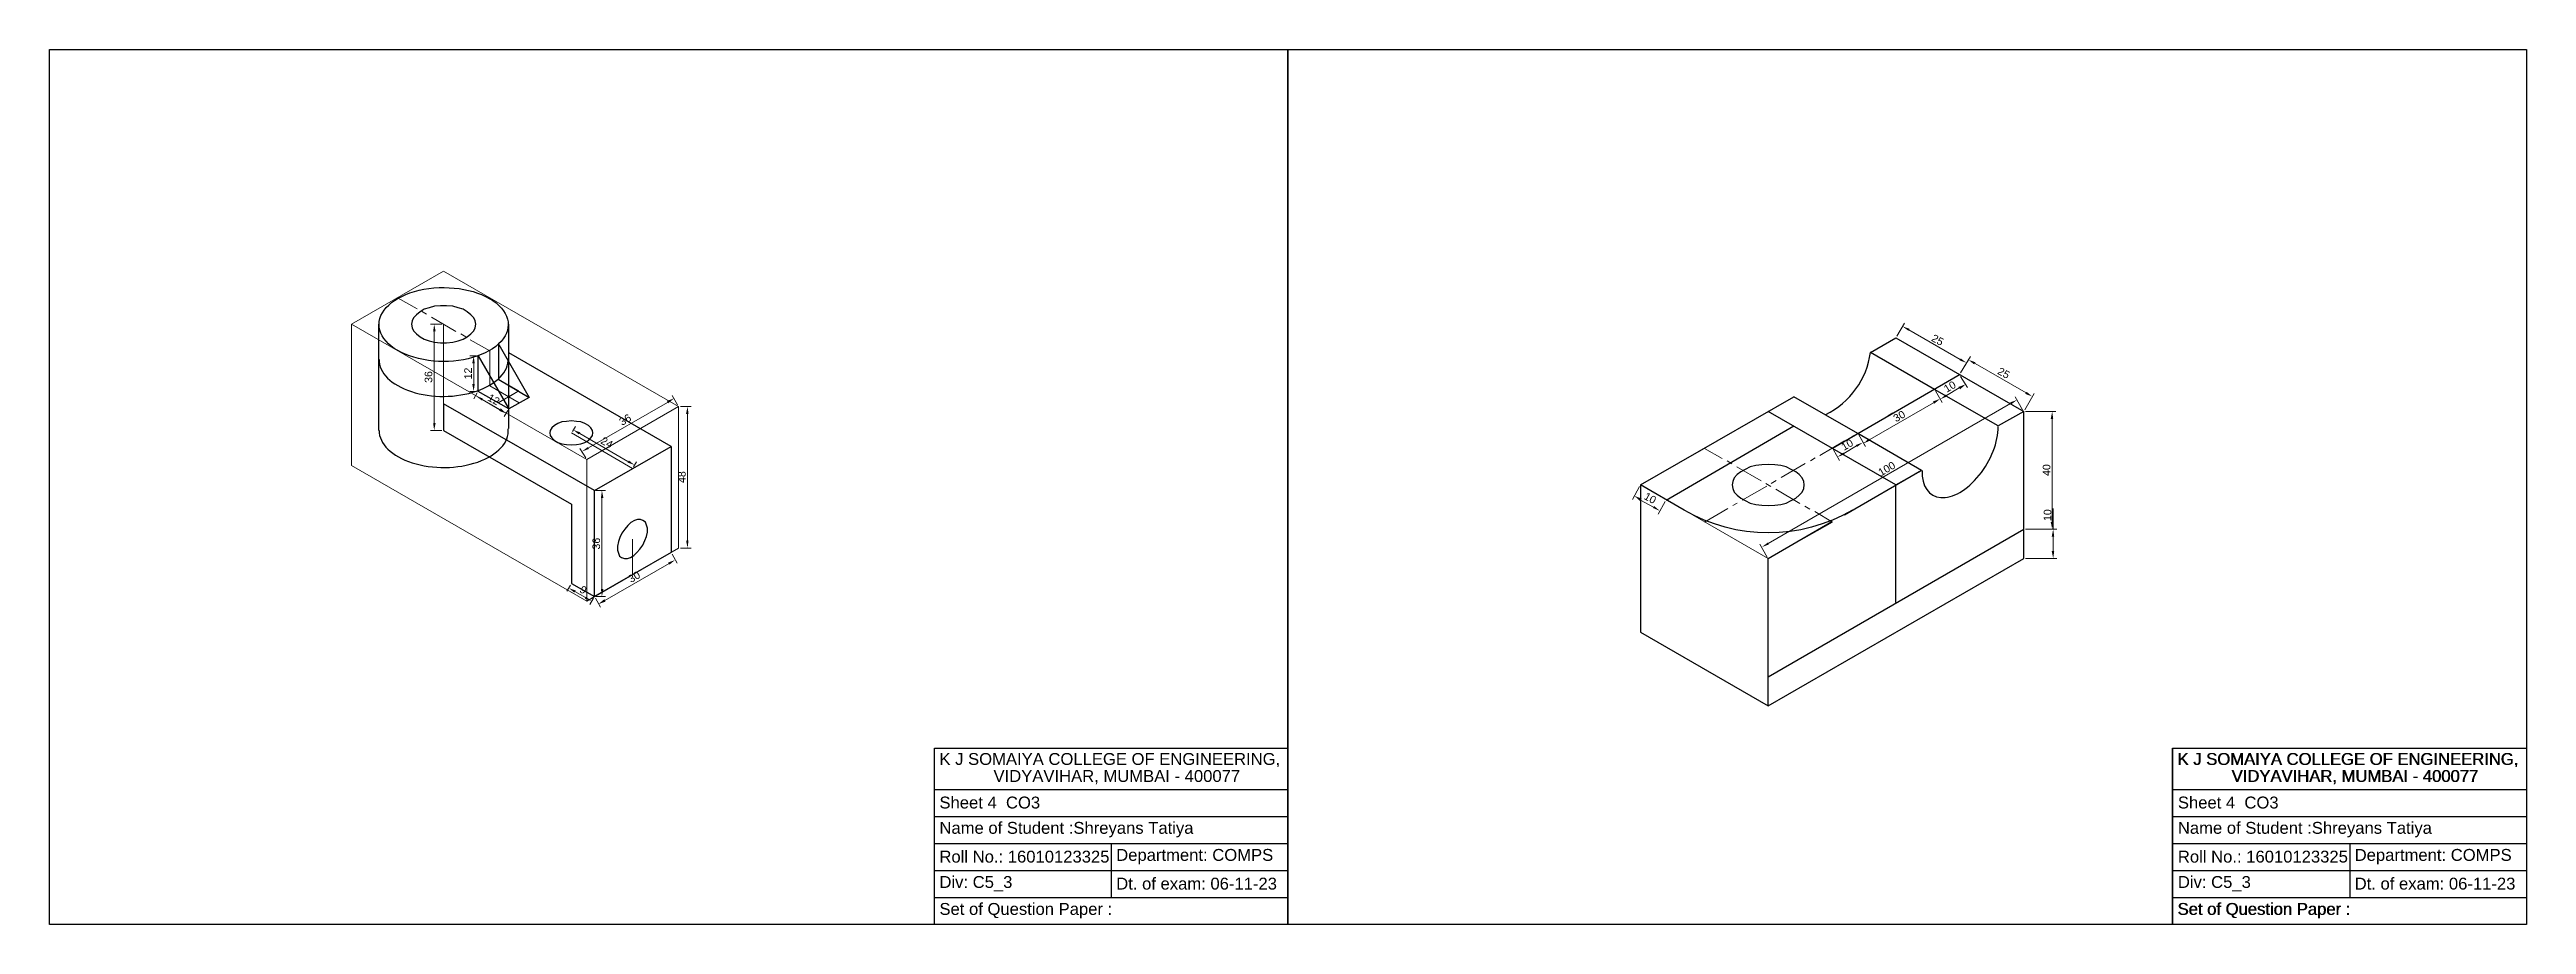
# Model space of a CAD drawing. Header units: millimetres. Extents: x -11.5 to 4.3, y 1.3 to 11.5.
# Drawn here: x -11.47 to -3.23, y 1.34 to 4.26 of the extents above; entities that cross this region are included whole.
import ezdxf

# ---------------------------------------------------------------- set-up
doc = ezdxf.new("R2010")
doc.units = ezdxf.units.MM
for name, color, linetype in [('PDF2_Geometry', 7, 'Continuous'), ('PDF2_Solid Fills', 7, 'Continuous'), ('PDF2_Text', 7, 'Continuous')]:
    doc.layers.add(name, color=color, linetype=linetype)
doc.styles.add('PDF F1', font='arial.ttf')

msp = doc.modelspace()

# ---------------------------------------------------------------- texts
at = {"layer": 'PDF2_Text', "attachment_point": 4, "style": 'PDF F1'}
for s, insert, char_height, rotation in [('25', (-5.2069, 3.2988), 0.02519, 331.58052), ('36', (-10.2121, 3.1467), 0.0252, 90), ('12', (-10.0805, 3.1583), 0.0252, 90), ('10', (-5.1659, 3.1241), 0.02519, 30.51471), ('25', (-4.9869, 3.1888), 0.02519, 331.58108), ('12', (-10.0121, 3.1006), 0.02519, 331.58052), ('30', (-5.3342, 3.0258), 0.02519, 30.51503), ('36', (-9.5744, 3.014), 0.02519, 30.51471), ('24', (-9.6355, 2.9573), 0.02519, 331.58108), ('10', (-5.5076, 2.9308), 0.02519, 30.51471), ('48', (-9.3688, 2.8133), 0.0252, 90), ('100', (-5.3842, 2.8458), 0.02519, 30.68904), ('40', (-4.8271, 2.8367), 0.0252, 90), ('10', (-6.1636, 2.7722), 0.02519, 331.58052), ('10', (-4.8238, 2.6867), 0.0252, 90), ('36', (-9.6538, 2.5917), 0.0252, 90), ('30', (-9.5444, 2.4907), 0.02519, 30.51471), ('9', (-9.7055, 2.4622), 0.0252, 329.99873)]:
    msp.add_mtext(s, dxfattribs=dict(at, insert=insert, char_height=char_height, rotation=rotation))
for s, insert, char_height in [('K J SOMAIYA COLLEGE OF ENGINEERING,', (-8.5117, 1.8907), 0.039599), ('K J SOMAIYA COLLEGE OF ENGINEERING,', (-4.3918, 1.8907), 0.039599), ('K J SOMAIYA COLLEGE OF ENGINEERING,', (-4.3901, 1.8907), 0.039599), ('VIDYAVIHAR, MUMBAI - 400077', (-8.3317, 1.834), 0.039599), ('VIDYAVIHAR, MUMBAI - 400077', (-4.2118, 1.834), 0.039599), ('VIDYAVIHAR, MUMBAI - 400077', (-4.2101, 1.834), 0.039599), ('Sheet 4  CO3', (-8.5117, 1.7491), 0.039599), ('Sheet 4  CO3', (-4.3901, 1.7491), 0.039599), ('Roll No.: 16010123325', (-8.5117, 1.569), 0.039599), ('Department: COMPS', (-7.9234, 1.569), 0.039599), ('Roll No.: 16010123325', (-4.3901, 1.569), 0.039599), ('Department: COMPS', (-3.8018, 1.569), 0.039599), ('Department: COMPS', (-3.8017, 1.569), 0.039599), ('Div: C5_3', (-8.5117, 1.4791), 0.0396), ('Div: C5_3', (-4.3901, 1.4791), 0.0396), ('Dt. of exam:', (-3.8018, 1.4791), 0.039599), ('Set of Question Paper :', (-8.5117, 1.3891), 0.039599), ('Set of Question Paper :', (-4.3918, 1.3891), 0.039599), ('Set of Question Paper :', (-4.3901, 1.3891), 0.039599)]:
    msp.add_mtext(s, dxfattribs=dict(at, insert=insert, char_height=char_height))
at = {"layer": 'PDF2_Text', "char_height": 0.039599, "attachment_point": 4, "style": 'PDF F1'}
for s, insert, width in [('Name of Student :Shreyans Tatiya', (-8.5117, 1.6591), 1.066121), ('Name of Student :Shreyans Tatiya', (-4.3901, 1.6591), 1.066121), ('Dt. of exam: 06-11-23', (-7.9234, 1.4791), 0.58914), ('Dt. of exam: 06-11-23', (-3.8017, 1.4791), 0.58914)]:
    msp.add_mtext(s, dxfattribs=dict(at, insert=insert, width=width))

# ---------------------------------------------------------------- linework, layer by layer
at = {"layer": 'PDF2_Geometry', "lineweight": 25}
for points in [[(-11.4733, 4.2567), (-7.3517, 4.2567), (-7.3517, 1.3433), (-11.4733, 1.3433)], [(-7.3517, 4.2567), (-3.23, 4.2567), (-3.23, 1.3433), (-7.3517, 1.3433)], [(-7.3517, 4.2567), (-3.23, 4.2567), (-3.23, 1.3433), (-7.3517, 1.3433)]]:
    msp.add_lwpolyline(points, close=True, dxfattribs=at)
at = {"layer": 'PDF2_Geometry', "lineweight": 9}
for points in [[(-10.4683, 3.3417), (-10.4683, 2.8717), (-9.685, 2.42), (-9.685, 2.8917), (-9.38, 3.0683), (-10.1617, 3.5183), (-10.4683, 3.3417), (-9.685, 2.8917)], [(-10.315, 3.43), (-10.25, 3.3933)], [(-10.235, 3.385), (-10.2183, 3.375)], [(-10.1683, 3.3417), (-10.205, 3.3417)], [(-10.2017, 3.365), (-10.1217, 3.3183)], [(-10.1933, 3.3183), (-10.1933, 3.0133)], [(-10.1617, 3.3417), (-10.1617, 2.9883)], [(-10.105, 3.31), (-10.0883, 3.3)], [(-5.325, 3.3017), (-5.3, 3.345)], [(-5.115, 3.225), (-5.285, 3.3233)], [(-10.0533, 3.2367), (-10.075, 3.2367)], [(-10.0733, 3.29), (-10.0083, 3.2533), (-10.0083, 3.1367), (-9.91, 3.08)], [(-5.4133, 3.2483), (-5.4133, 3.25)], [(-5.1133, 3.18), (-5.08, 3.235)], [(-5.1133, 3.18), (-5.0867, 3.2233)], [(-10.0617, 3.2117), (-10.0617, 3.1433)], [(-9.9117, 3.12), (-9.9783, 3.1583)], [(-5.115, 3.175), (-5.1917, 3.13)], [(-5.1133, 3.1683), (-5.09, 3.1317)], [(-5.065, 3.2117), (-4.895, 3.1133)], [(-10.0533, 3.1183), (-10.075, 3.1183)], [(-10.05, 3.1133), (-10.0617, 3.0933)], [(-9.945, 3.1), (-9.9117, 3.12), (-9.98, 3.08), (-10.0467, 3.1183)], [(-10.0333, 3.0917), (-9.975, 3.0567)], [(-9.9483, 3.055), (-9.96, 3.035)], [(-9.38, 3.0683), (-9.38, 2.5967), (-9.685, 2.42), (-9.66, 2.435)], [(-9.68, 2.93), (-9.4167, 3.0817)], [(-9.3833, 3.0733), (-9.4017, 3.105)], [(-9.3733, 3.0683), (-9.3383, 3.0683)], [(-5.7533, 2.6117), (-4.9467, 3.0783)], [(-5.7533, 2.5617), (-5.7533, 2.0717), (-4.9033, 2.5617), (-4.9033, 3.0517)], [(-5.415, 2.9583), (-5.2033, 3.08)], [(-5.2417, 3.1017), (-5.3217, 3.055)], [(-5.2083, 3.12), (-5.225, 3.1117)], [(-5.16, 3.105), (-5.1183, 3.13)], [(-4.9067, 3.0567), (-4.9317, 3.1)], [(-4.9, 3.0567), (-4.8683, 3.1117)], [(-4.8967, 3.0517), (-4.7967, 3.0517)], [(-10.1683, 2.9883), (-10.205, 2.9883)], [(-9.5333, 2.8617), (-9.7367, 2.98)], [(-9.7333, 2.985), (-9.7233, 3.0017)], [(-9.5483, 2.885), (-9.7083, 2.9783)], [(-9.35, 3.0433), (-9.35, 2.6217)], [(-5.4683, 2.9717), (-5.4833, 2.9617)], [(-5.37, 3.0267), (-5.4517, 2.98)], [(-5.43, 2.935), (-5.4517, 2.9733), (-5.4317, 2.9383)], [(-5.3383, 3.0467), (-5.355, 3.0367)], [(-4.8083, 2.6833), (-4.8083, 3.0267)], [(-9.6883, 2.8967), (-9.7083, 2.9283)], [(-5.5983, 2.7183), (-5.54, 2.6833), (-5.7533, 2.5617), (-6.1783, 2.8067), (-5.965, 2.9283), (-5.9067, 2.895)], [(-5.89, 2.8867), (-5.875, 2.8767)], [(-5.5967, 2.8967), (-5.6133, 2.8867)], [(-5.5, 2.9533), (-5.5817, 2.905)], [(-5.5367, 2.9233), (-5.5167, 2.8883)], [(-5.5017, 2.9117), (-5.46, 2.9367)], [(-9.53, 2.8667), (-9.52, 2.8833)], [(-5.8583, 2.8667), (-5.7767, 2.82)], [(-5.7583, 2.8033), (-5.84, 2.7567)], [(-5.7617, 2.8117), (-5.745, 2.8017)], [(-5.7267, 2.8217), (-5.7433, 2.8117)], [(-5.63, 2.8783), (-5.71, 2.8317)], [(-9.655, 2.7883), (-9.6233, 2.7883)], [(-9.635, 2.7633), (-9.635, 2.46)], [(-6.1817, 2.8017), (-6.205, 2.7583)], [(-6.1783, 2.7567), (-6.135, 2.7333)], [(-6.0967, 2.7517), (-6.12, 2.71)], [(-5.8883, 2.7283), (-5.965, 2.6833)], [(-5.8567, 2.7467), (-5.8717, 2.7383)], [(-5.7283, 2.7933), (-5.6483, 2.745)], [(-5.6317, 2.7367), (-5.615, 2.7267)], [(-4.805, 2.66), (-4.805, 2.7283)], [(-4.9033, 2.66), (-4.9033, 2.5617)], [(-4.8967, 2.66), (-4.7933, 2.66)], [(-4.8967, 2.66), (-4.7967, 2.66)], [(-9.5333, 2.5083), (-9.5333, 2.6267)], [(-9.4017, 2.5767), (-9.385, 2.5467)], [(-9.3733, 2.5967), (-9.3383, 2.5967)], [(-5.7567, 2.5667), (-5.7817, 2.61)], [(-4.8967, 2.5617), (-4.7933, 2.5617)], [(-4.805, 2.5867), (-4.805, 2.635)], [(-9.74, 2.4733), (-9.7517, 2.4533)], [(-9.625, 2.4217), (-9.4117, 2.545)], [(-9.69, 2.4317), (-9.725, 2.4517)], [(-9.6633, 2.43), (-9.675, 2.4083)], [(-9.6567, 2.43), (-9.64, 2.4)], [(-9.655, 2.435), (-9.6233, 2.435)], [(-5.7533, 2.0717), (-5.7533, 2.1683)]]:
    msp.add_lwpolyline(points, dxfattribs=at)
at = {"layer": 'PDF2_Geometry', "lineweight": 30}
for points in [[(-10.2683, 3.3417), (-10.2667, 3.33), (-10.2617, 3.32), (-10.2517, 3.31), (-10.24, 3.3), (-10.2267, 3.2917), (-10.21, 3.2867), (-10.1917, 3.2817), (-10.1717, 3.28), (-10.1517, 3.28), (-10.1317, 3.2817), (-10.1133, 3.2867), (-10.0967, 3.2917), (-10.0833, 3.3), (-10.0717, 3.31), (-10.0617, 3.32), (-10.0567, 3.33), (-10.055, 3.3417), (-10.0567, 3.3533), (-10.0617, 3.3633), (-10.0717, 3.3733), (-10.0833, 3.3833), (-10.0967, 3.3917), (-10.1133, 3.3967), (-10.1317, 3.4017), (-10.1517, 3.4033), (-10.1717, 3.4033), (-10.1917, 3.4017), (-10.21, 3.3967), (-10.2267, 3.3917), (-10.24, 3.3833), (-10.2517, 3.3733), (-10.2617, 3.3633), (-10.2667, 3.3533)], [(-9.8083, 2.98), (-9.8067, 2.9717), (-9.8017, 2.9633), (-9.7933, 2.955), (-9.7817, 2.9483), (-9.7683, 2.9433), (-9.7533, 2.9417), (-9.7367, 2.94), (-9.72, 2.9417), (-9.705, 2.9433), (-9.6917, 2.9483), (-9.68, 2.955), (-9.6717, 2.9633), (-9.6667, 2.9717), (-9.665, 2.98), (-9.6667, 2.9883), (-9.6717, 2.9967), (-9.68, 3.005), (-9.6917, 3.0117), (-9.705, 3.0167), (-9.72, 3.0183), (-9.7367, 3.02), (-9.7533, 3.0183), (-9.7683, 3.0167), (-9.7817, 3.0117), (-9.7933, 3.005), (-9.8017, 2.9967), (-9.8067, 2.9883)], [(-9.66, 2.435), (-9.66, 2.7883), (-9.405, 2.935), (-9.405, 2.5817)], [(-5.8733, 2.8067), (-5.8717, 2.795), (-5.8667, 2.7833), (-5.8567, 2.7733), (-5.845, 2.7633), (-5.83, 2.755), (-5.8133, 2.7467), (-5.795, 2.7417), (-5.775, 2.74), (-5.7533, 2.7383), (-5.7317, 2.74), (-5.7117, 2.7417), (-5.6933, 2.7467), (-5.6767, 2.755), (-5.6617, 2.7633), (-5.65, 2.7733), (-5.64, 2.7833), (-5.635, 2.795), (-5.6333, 2.8067), (-5.635, 2.8183), (-5.64, 2.83), (-5.65, 2.8417), (-5.6617, 2.85), (-5.6767, 2.8583), (-5.6933, 2.8667), (-5.7117, 2.8717), (-5.7317, 2.8733), (-5.7533, 2.875), (-5.775, 2.8733), (-5.795, 2.8717), (-5.8133, 2.8667), (-5.83, 2.8583), (-5.845, 2.85), (-5.8567, 2.8417), (-5.8667, 2.83), (-5.8717, 2.8183)], [(-9.57, 2.565), (-9.56, 2.5617), (-9.55, 2.5617), (-9.54, 2.565), (-9.5283, 2.5717), (-9.5183, 2.5817), (-9.5083, 2.5933), (-9.4983, 2.6067), (-9.4917, 2.6217), (-9.4867, 2.635), (-9.4833, 2.65), (-9.4833, 2.6633), (-9.4867, 2.6733), (-9.49, 2.6833), (-9.4983, 2.6883), (-9.5067, 2.6917), (-9.5167, 2.6917), (-9.5267, 2.6883), (-9.5383, 2.6817), (-9.5483, 2.6717), (-9.5583, 2.66), (-9.5683, 2.6467), (-9.575, 2.6317), (-9.58, 2.6183), (-9.5833, 2.6033), (-9.5833, 2.59), (-9.58, 2.58), (-9.5767, 2.57)]]:
    msp.add_lwpolyline(points, close=True, dxfattribs=at)
for points in [[(-10.3783, 3.3417), (-10.3783, 2.9883)], [(-9.945, 2.995), (-9.945, 3.3417)], [(-10.0467, 3.1183), (-10.0467, 3.2367), (-9.945, 3.06)], [(-9.9783, 3.1583), (-9.9783, 3.275), (-9.8767, 3.0983)], [(-9.405, 2.935), (-9.945, 3.2467)], [(-5.2, 3.125), (-5.4133, 3.2483)], [(-9.9783, 3.1583), (-9.8767, 3.0983), (-9.945, 3.06), (-10.0467, 3.1183)], [(-5.115, 3.175), (-5.54, 2.9283), (-5.7533, 3.0517)], [(-9.66, 2.7883), (-10.1617, 3.0767), (-10.1617, 2.9883), (-9.7367, 2.7433), (-9.7367, 2.4783), (-9.66, 2.435)], [(-6.1783, 2.8067), (-5.6683, 3.1)], [(-5.7533, 2.0717), (-4.9033, 2.5617), (-4.9033, 3.0517)], [(-5.455, 2.9783), (-5.6683, 3.1)], [(-6.0933, 2.7567), (-5.6683, 3.0033)], [(-5.2433, 2.855), (-5.455, 2.9783)], [(-5.3283, 2.8067), (-5.54, 2.9283)], [(-5.2433, 2.855), (-5.5, 2.7067)], [(-5.3283, 2.415), (-5.3283, 2.8067), (-5.2433, 2.855)], [(-5.7533, 2.1683), (-4.9033, 2.66)]]:
    msp.add_lwpolyline(points, dxfattribs=at)
for points in [[(-5.5617, 3.0417, 0.251174), (-5.4133, 3.2483), (-5.3283, 3.2967), (-4.9033, 3.0517), (-4.9883, 3.0033), (-5.2, 3.125)], [(-5.4733, 2.7233, -0.271816), (-6.0333, 2.7233), (-6.1783, 2.8067), (-6.1783, 2.3167), (-5.7533, 2.0717), (-5.7533, 2.5617), (-5.5417, 2.685)]]:
    msp.add_lwpolyline(points, format="xyb", dxfattribs=at)
at = {"layer": 'PDF2_Geometry', "lineweight": 9}
msp.add_lwpolyline([(-5.175, 3.0817), (-5.1967, 3.12)], close=True, dxfattribs=at)
at = {"layer": 'PDF2_Geometry', "lineweight": 25}
for points in [[(-8.5283, 1.93), (-7.3517, 1.93)], [(-7.3517, 1.8833), (-7.3517, 1.3433), (-8.5283, 1.3433), (-8.5283, 1.93)], [(-4.4083, 1.93), (-3.23, 1.93)], [(-3.23, 1.8833), (-3.23, 1.3433), (-4.4083, 1.3433), (-4.4083, 1.93)], [(-4.4067, 1.93), (-3.23, 1.93)], [(-3.23, 1.8833), (-3.23, 1.3433), (-4.4067, 1.3433), (-4.4067, 1.93)], [(-8.5283, 1.7933), (-7.3517, 1.7933)], [(-4.4083, 1.7933), (-3.23, 1.7933)], [(-4.4067, 1.7933), (-3.23, 1.7933)], [(-8.5283, 1.7033), (-7.3517, 1.7033)], [(-4.4083, 1.7033), (-3.23, 1.7033)], [(-4.4067, 1.7033), (-3.23, 1.7033)], [(-8.5283, 1.6133), (-7.3517, 1.6133)], [(-7.94, 1.6133), (-7.94, 1.4333)], [(-4.4083, 1.6133), (-3.23, 1.6133)], [(-4.4067, 1.6133), (-3.23, 1.6133)], [(-3.8183, 1.6133), (-3.8183, 1.4333)], [(-3.8183, 1.6133), (-3.8183, 1.4333)], [(-8.5283, 1.5233), (-7.3517, 1.5233)], [(-4.4083, 1.5233), (-3.23, 1.5233)], [(-4.4067, 1.5233), (-3.23, 1.5233)], [(-8.5283, 1.4333), (-7.3517, 1.4333)], [(-4.4083, 1.4333), (-3.23, 1.4333)], [(-4.4067, 1.4333), (-3.23, 1.4333)]]:
    msp.add_lwpolyline(points, dxfattribs=at)
at = {"layer": 'PDF2_Geometry', "lineweight": 30}
for centre, major_axis, ratio, start_param, end_param in [((-10.1618, 3.341), (-0.2149, 0.0002), 0.572964, 6.279775238172252, 12.56296054535184), ((-10.1616, 3.2244), (-0.215, -0.0015), 0.570666, 6.265883, 9.445114), ((-10.1615, 2.9877), (-0.2151, 0.0004), 0.57065, 6.281636, 9.473716), ((-5.115, 2.9255), (-0.0918, -0.1521), 0.573867, 5.4993, 8.680105)]:
    msp.add_ellipse(centre, major_axis=major_axis, ratio=ratio, start_param=start_param, end_param=end_param, dxfattribs=at)
at = {"layer": 'PDF2_Solid Fills', "transparency": 33554559}
for points in [[(-10.1967, 3.3183), (-10.1883, 3.3183), (-10.1933, 3.3417)], [(-5.2833, 3.3267), (-5.2867, 3.32), (-5.3067, 3.335)], [(-10.0667, 3.2117), (-10.0583, 3.2117), (-10.0617, 3.2367)], [(-5.1133, 3.2283), (-5.1167, 3.2217), (-5.0933, 3.2133)], [(-5.0633, 3.215), (-5.0683, 3.2083), (-5.0867, 3.2233)], [(-10.0667, 3.1433), (-10.0583, 3.1433), (-10.0617, 3.1183)], [(-5.12, 3.1333), (-5.115, 3.125), (-5.0967, 3.1417)], [(-10.0317, 3.095), (-10.035, 3.0883), (-10.055, 3.1033)], [(-9.9717, 3.0617), (-9.9767, 3.0533), (-9.9533, 3.045)], [(-9.4183, 3.0867), (-9.415, 3.0783), (-9.395, 3.095)], [(-9.355, 3.0433), (-9.3467, 3.0433), (-9.35, 3.0683)], [(-5.205, 3.085), (-5.2017, 3.0767), (-5.1817, 3.0933)], [(-5.1617, 3.1083), (-5.1583, 3.1017), (-5.1817, 3.0917)], [(-4.9483, 3.0817), (-4.945, 3.075), (-4.925, 3.09)], [(-4.8933, 3.1167), (-4.8983, 3.11), (-4.875, 3.1017)], [(-4.8133, 3.0267), (-4.805, 3.0267), (-4.8083, 3.0517)], [(-10.1967, 3.0133), (-10.1883, 3.0133), (-10.1933, 2.9883)], [(-9.7067, 2.9817), (-9.7117, 2.975), (-9.73, 2.99)], [(-9.6817, 2.9333), (-9.6783, 2.9267), (-9.7017, 2.9183)], [(-9.545, 2.8883), (-9.55, 2.8817), (-9.5267, 2.8733)], [(-5.5033, 2.915), (-5.5, 2.9083), (-5.5233, 2.9)], [(-5.4617, 2.94), (-5.4583, 2.9333), (-5.4383, 2.9483)], [(-5.4183, 2.9617), (-5.4133, 2.955), (-5.4367, 2.945)], [(-9.6383, 2.7633), (-9.63, 2.7633), (-9.635, 2.7883)], [(-6.175, 2.7617), (-6.18, 2.7533), (-6.1983, 2.77)], [(-6.1333, 2.7367), (-6.1367, 2.73), (-6.1133, 2.72)], [(-4.8133, 2.6833), (-4.805, 2.6833), (-4.8083, 2.66)], [(-4.81, 2.635), (-4.8017, 2.635), (-4.805, 2.66)], [(-9.415, 2.5483), (-9.41, 2.5417), (-9.3917, 2.5567)], [(-9.355, 2.6217), (-9.3467, 2.6217), (-9.35, 2.5967)], [(-5.755, 2.615), (-5.7517, 2.6083), (-5.775, 2.6)], [(-4.81, 2.5867), (-4.8017, 2.5867), (-4.805, 2.5617)], [(-9.7217, 2.455), (-9.7267, 2.4483), (-9.745, 2.4633)], [(-9.6883, 2.435), (-9.6917, 2.4283), (-9.67, 2.42)], [(-9.6267, 2.4267), (-9.6233, 2.4183), (-9.6467, 2.41)], [(-9.6383, 2.46), (-9.63, 2.46), (-9.635, 2.435)]]:
    msp.add_solid(points, dxfattribs=at)

msp.set_redraw_order([(e.dxf.handle, doc.entitydb.next_handle()) for e in msp.query("TEXT MTEXT ATTDEF DIMENSION ARC_DIMENSION")])  # texts and dimensions are drawn at this point

doc.saveas('drawing.dxf')
